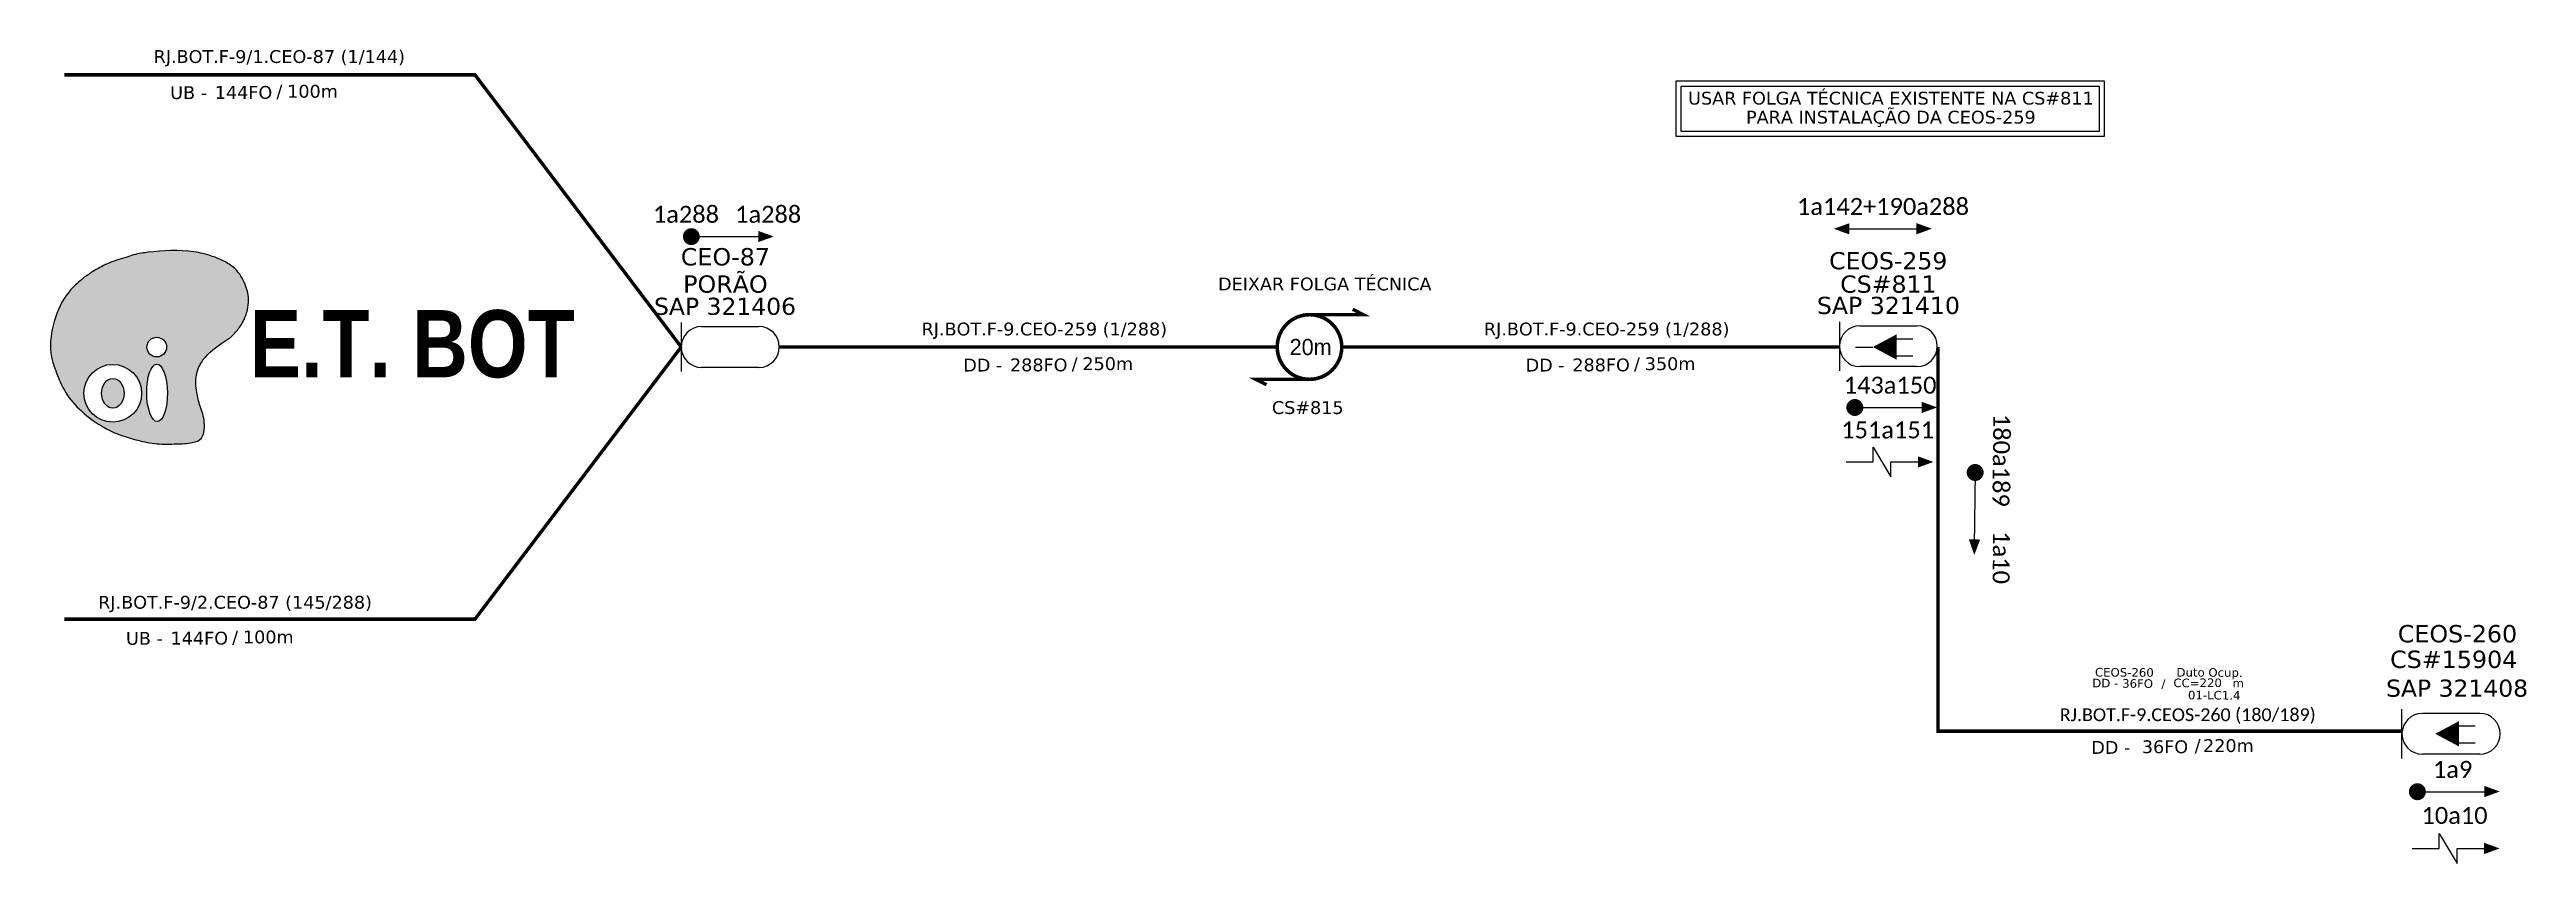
# Model space of a CAD drawing. Extents: x 35688 to 45186, y 3284 to 5132.
# Drawn here: x 44399.1 to 44650, y 3968.2 to 4050.5 of the extents above; entities that cross this region are included whole.
import ezdxf
from ezdxf.enums import TextEntityAlignment as Align

# ---------------------------------------------------------------- set-up
doc = ezdxf.new("R2010")
doc.units = ezdxf.units.DM
doc.header["$MEASUREMENT"] = 0
for name, color, linetype in [('20.4-CEOS', 1, 'Continuous'), ('20.5-CABO AÉREO', 1, 'Continuous'), ('20.5-CEO', 1, 'Continuous'), ('E.T.', 7, 'Continuous'), ('label_cabos', 7, 'Continuous'), ('LC', 7, 'Continuous'), ('SETA', 7, 'Continuous')]:
    doc.layers.add(name, color=color, linetype=linetype)
doc.layers.add('40.1-ETIQUETAS', color=1, linetype='Continuous', lineweight=20)
doc.layers.get('LC').off()
doc.styles.add('siredit', font='verdana.ttf')
doc.styles.add('SWISS BIT', font='swisscb.ttf')

msp = doc.modelspace()

# ---------------------------------------------------------------- texts
at = {"color": 0}
msp.add_text('20m', height=1.636, dxfattribs=at).set_placement((44524.69, 4019.62))
at = {"color": 5, "insert": (44463.54, 4033.86), "char_height": 1.7135, "width": 21.7265, "attachment_point": 5}
msp.add_mtext('{\\fCalibri|b0|i0|c0|p34;\\C7;1a288}', dxfattribs=at)
at = {"color": 0, "char_height": 1.7135, "width": 21.7265, "attachment_point": 5}
for s, insert in [('{\\fCalibri|b0|i0|c0|p34;\\C7;1a288}', (44471.87, 4033.86)), ('{\\fCalibri|b0|i0|c0|p34;\\C7;1a142\\C0;+190a288}', (44584.79, 4034.65)), ('{\\fCalibri|b0|i0|c0|p34;\\C7;143a150}', (44585.51, 4016.57)), ('{\\fCalibri|b0|i0|c0|p34;151a151}', (44585.26, 4012.04)), ('{\\fCalibri|b0|i0|c0|p34;\\C7;1a9}', (44642.49, 3977.69)), ('{\\fCalibri|b0|i0|c0|p34;\\C7;10a10}', (44642.68, 3973.03))]:
    msp.add_mtext(s, dxfattribs=dict(at, insert=insert))
at = {"color": 0, "char_height": 1.7135, "width": 21.7265, "attachment_point": 5, "rotation": 269.3887}
for s, insert in [('{\\fCalibri|b0|i0|c0|p34;\\C7;180a189}', (44596.77, 4008.97)), ('{\\fCalibri|b0|i0|c0|p34;\\C7;1a10}', (44596.77, 3999.13))]:
    msp.add_mtext(s, dxfattribs=dict(at, insert=insert))
at = {"layer": '20.4-CEOS', "color": 7, "style": 'siredit'}
for s, height, p in [('CEO-87', 1.755, (44467.54, 4029.57)), ('PORÃO', 1.755, (44467.54, 4026.81)), ('SAP 321406', 1.731, (44467.5, 4024.56)), ('CEOS-260', 1.755, (44642.98, 3991.43)), ('CS#15904 ', 1.755, (44642.98, 3988.84)), ('SAP 321408', 1.731, (44642.94, 3985.92))]:
    msp.add_text(s, height=height, dxfattribs=at).set_placement(p, align=Align.MIDDLE_CENTER)
at = {"layer": '40.1-ETIQUETAS', "color": 0, "style": 'siredit'}
for s, height, p in [('USAR FOLGA TÉCNICA EXISTENTE NA CS#811', 1.2981, (44585.59, 4045.62)), ('PARA INSTALAÇÃO DA CEOS-259', 1.2981, (44585.59, 4043.7)), ('DEIXAR FOLGA TÉCNICA', 1.2981, (44528.25, 4026.82)), ('RJ.BOT.F-9.CEO-259 (1/288)', 1.2981, (44499.84, 4022.26)), ('RJ.BOT.F-9.CEO-259 (1/288)', 1.2981, (44556.8, 4022.26)), ('CS#815', 1.298, (44526.52, 4014.31))]:
    msp.add_text(s, height=height, dxfattribs=at).set_placement(p, align=Align.MIDDLE_CENTER)
for s, height, p in [('DD - ', 1.298, (44496.15, 4018.61)), ('288FO', 1.298, (44502.19, 4018.63)), ('/', 1.3, (44503.21, 4018.75)), ('DD - ', 1.298, (44553.11, 4018.61)), ('288FO', 1.298, (44559.15, 4018.63)), ('/', 1.3, (44560.17, 4018.75)), ('DD - ', 1.298, (44610.41, 3979.92)), ('36FO', 1.298, (44615.7, 3979.99)), ('/', 1.3, (44616.96, 3980.11))]:
    msp.add_text(s, height=height, dxfattribs=at).set_placement(p, align=Align.MIDDLE_RIGHT)
for s, p in [('250m', (44503.7, 4018.75)), ('350m', (44560.66, 4018.75)), ('220m', (44617.21, 3980.11))]:
    msp.add_text(s, height=1.298, dxfattribs=at).set_placement(p, align=Align.MIDDLE_LEFT)
at = {"layer": '40.1-ETIQUETAS', "color": 7, "insert": (44615.66, 3983.09), "char_height": 1.2981, "width": 51.9453, "attachment_point": 5, "style": 'siredit'}
msp.add_mtext('{\\fCalibri|b0|i0|c0|p34;RJ.BOT.F-9.CEOS-260 (180/189\\C0;) }', dxfattribs=at)
at = {"layer": 'E.T.', "color": 40, "style": 'SWISS BIT'}
msp.add_text('E.T. BOT', height=6.803, dxfattribs=at).set_placement((44435.82, 4017.37), align=Align.CENTER)

# ---------------------------------------------------------------- blocks, each defined once
blk = doc.blocks.new('ETIQUETA_RS5F')
at = {"layer": '40.1-ETIQUETAS', "color": 0, "style": 'siredit'}
blk.add_text('/', height=1.5, dxfattribs=at).set_placement((1.55, -1.95), align=Align.MIDDLE_RIGHT)
for tag, p in [('ETIQUETA_R_PRIMARIA', (1.18, 4.1)), ('ETIQUETA_R_SECUNDARIA', (1.18, 2.1)), ('F_ATIVAS/F_MORTAS', (1.11, -4.24))]:
    blk.add_attdef(tag, text='', height=1.5, dxfattribs=at).set_placement(p, align=Align.MIDDLE_CENTER)
for tag, p in [('TIPO_CABO', (-6.62, -2.12)), ('CAP_CABO', (0.37, -2.09))]:
    blk.add_attdef(tag, text='', height=1.5, dxfattribs=at).set_placement(p, align=Align.MIDDLE_RIGHT)
blk.add_attdef('METROS', text='', height=1.5, dxfattribs=at).set_placement((2.11, -1.95), align=Align.MIDDLE_LEFT)
for tag, p in [('FUSÃO_1', (0.82, -8.39)), ('FUSÃO_2', (0.82, -10.6)), ('FUSÃO_3', (0.82, -12.93)), ('FUSÃO_4', (0.82, -15.14)), ('FUSÃO_5', (0.82, -17.16))]:
    blk.add_attdef(tag, text='', height=1.5, dxfattribs=at).set_placement(p, align=Align.CENTER)
blk = doc.blocks.new('OI')
h = blk.add_hatch(color=40)
edge = h.paths.add_edge_path()
edge.add_spline(control_points=[(4.35, -0.67), (3.92, -0.99), (3.26, -1.5), (2.81, -2.59), (2.9, -3.5), (3.06, -4.27), (3.31, -4.85), (3.37, -5.39), (3.4, -5.88), (3.2, -6.4), (2.54, -6.61), (1.65, -6.63), (0.55, -6.67), (-0.56, -6.42), (-1.61, -6.14), (-2.77, -5.61), (-3.92, -4.77), (-4.89, -3.7), (-5.34, -2.65), (-5.6, -1.94), (-5.85, -0.96), (-5.71, 0.47), (-5.1, 2.02), (-4.14, 3.02), (-3.3, 3.61), (-2.37, 4.16), (-1.36, 4.44), (-0.56, 4.7), (0.79, 4.85), (2.24, 4.97), (3.79, 4.57), (4.67, 4.21), (5.44, 3.65), (5.76, 2.99), (6.03, 2.21), (6.01, 1.46), (5.72, 0.64), (5.31, 0.08), (4.88, -0.38), (4.51, -0.55), (4.35, -0.67)], knot_values=[0, 0, 0, 0, 1.60434, 2.417191, 3.427595, 4.282808, 4.776746, 5.304182, 5.888771, 6.258406, 6.858137, 7.79129, 8.986195, 10.124242, 11.187857, 12.242908, 13.953784, 15.414161, 16.515391, 17.349188, 17.675853, 19.552021, 21.515531, 22.568638, 23.63245, 24.621084, 25.782718, 26.745347, 27.142653, 29.870543, 31.004649, 31.921532, 32.709589, 33.801391, 34.042471, 35.192333, 35.971461, 36.628871, 37.254359, 37.836911, 37.836911, 37.836911, 37.836911], degree=3, periodic=0)
h.paths.add_polyline_path([(1.13, -0.87, -1), (-0.04, -0.87, -1)], flags=16)
edge = h.paths.add_edge_path(flags=16)
edge.add_ellipse((0.56, -3.59), major_axis=(-0.02, 1.71), ratio=0.361305, start_angle=0, end_angle=360)
h.paths.add_polyline_path([(-0.36, -3.62, -1), (-3.8, -3.62, -1)], flags=16)
edge = h.paths.add_edge_path(flags=0)
edge.add_ellipse((-2.08, -3.62), major_axis=(0, 0.885), ratio=0.758294, start_angle=0, end_angle=360)
at = {"color": 40}
for centre, radius in [((0.54, -0.87), 0.587), ((-2.08, -3.62), 1.72)]:
    blk.add_circle(centre, radius, dxfattribs=at)
blk.add_ellipse((-2.08, -3.62), major_axis=(0, 0.885), ratio=0.758294, start_param=-3.141592653589791, end_param=3.141592653589791, dxfattribs=at)
blk.add_ellipse((0.56, -3.59), major_axis=(-0.02, 1.71), ratio=0.361305, dxfattribs=at)
at = {"color": 40, "start_tangent": (-0.800898, -0.598801), "end_tangent": (-0.800898, -0.598801)}
blk.add_spline([(4.35, -0.67), (3.2, -1.78), (2.9, -2.54), (2.92, -3.55), (3.12, -4.38), (3.28, -4.85), (3.37, -5.37), (3.35, -5.95), (3.2, -6.29), (2.66, -6.55), (1.73, -6.63), (0.54, -6.62), (-0.58, -6.41), (-1.6, -6.11), (-2.56, -5.67), (-3.95, -4.67), (-4.89, -3.56), (-5.37, -2.56), (-5.64, -1.78), (-5.72, -1.46), (-5.63, 0.42), (-4.84, 2.22), (-4.13, 2.99), (-3.27, 3.62), (-2.4, 4.09), (-1.3, 4.47), (-0.37, 4.72), (0.02, 4.77), (2.75, 4.8), (3.85, 4.53), (4.69, 4.16), (5.31, 3.68), (5.85, 2.73), (5.93, 2.5), (5.94, 1.35), (5.67, 0.62), (5.29, 0.08), (4.84, -0.36), (4.35, -0.67)], degree=3, dxfattribs=at)
blk = doc.blocks.new('*U46')
at = {"layer": '20.5-CEO'}
for p, q in [((-1.56, 1.26), (1.8, 1.26)), ((1.8, -1.13), (-1.56, -1.13))]:
    blk.add_line(p, q, dxfattribs=at)
blk.add_lwpolyline([(-2.75, 1.51), (-2.75, -1.38)], dxfattribs=at)
for centre, start, end in [((-1.56, 0.07), 90, 270), ((1.8, 0.07), 270, 90)]:
    blk.add_arc(centre, 1.2, start, end, dxfattribs=at)
at = {"layer": '20.5-CEO', "color": 7, "style": 'siredit'}
for tag, p in [('FID', (0.11, 5.61)), ('LOCAL', (0.12, 4.23)), ('SAP', (0.12, 2.97)), ('FIBRAS_RESERVA', (0.12, -1.94))]:
    blk.add_attdef(tag, text='', height=1.01, dxfattribs=at).set_placement(p, align=Align.TOP_CENTER)
for tag, flags, p in [('ID_ATIVIDADE', 3, (0.11, -3.51)), ('FATOR', 1, (0.11, -4.82))]:
    blk.add_attdef(tag, text='', height=1.01, dxfattribs=dict(at, flags=flags)).set_placement(p, align=Align.TOP_CENTER)
at = {"layer": '20.5-CEO', "color": 7, "style": 'siredit', "flags": 3}
blk.add_attdef('QTDE', (-4.88, -7.06), '', height=1.01, dxfattribs=at)
blk = doc.blocks.new('Inst CB DT OCUP CFOA-SM-DD-S-36')
at = {"layer": 'label_cabos', "color": 0, "style": 'siredit'}
for tag, flags, p in [('ID_ATIVIDADE', 3, (1.31, 2.67)), ('FATOR', 1, (11.56, 2.55))]:
    blk.add_attdef(tag, text='', height=1, rotation=359.69, dxfattribs=dict(at, flags=flags)).set_placement(p, align=Align.MIDDLE_CENTER)
for tag, p in [('TIPO_CABO', (1.11, 0)), ('DESTINO_CABO', (3.13, 1.26)), ('CABO', (4.69, -0.05)), ('/', (7.71, -0.05)), ('LANCE', (10.41, 0.02)), ('TIPO_CABO', (13.11, 1.24)), ('UND', (16.46, 0)), ('FID', (13.65, -1.41))]:
    blk.add_attdef(tag, text='', height=1, rotation=359.69, dxfattribs=at).set_placement(p, align=Align.MIDDLE_CENTER)
blk.add_attdef('QTDE', (11.93, -0.45), '', height=1, rotation=359.69, dxfattribs=at)

# ---------------------------------------------------------------- linework, layer by layer
at = {"color": 3}
for points in [[(44563.83, 4047.37), (44607.21, 4047.37), (44607.21, 4041.74), (44563.83, 4041.74)], [(44564.35, 4046.85), (44606.7, 4046.85), (44606.7, 4042.26), (44564.35, 4042.26)]]:
    msp.add_lwpolyline(points, close=True, dxfattribs=at)
at = {"color": 0, "const_width": 0.857}
for points in [[(44463.66, 4031.61, 1), (44464.51, 4031.61, 1)], [(44581.51, 4014.32, 1), (44582.37, 4014.32, 1)], [(44594.13, 4008.17, 1), (44594.12, 4007.31, 1)], [(44638.49, 3975.44, 1), (44639.35, 3975.44, 1)]]:
    msp.add_lwpolyline(points, format="xyb", close=True, dxfattribs=at)
at = {"color": 5, "const_width": 0.341}
for points in [[(44526.7, 4023.71), (44532.16, 4023.71), (44531.07, 4024.26)], [(44526.7, 4017.17), (44521.25, 4017.17), (44522.34, 4016.63)]]:
    msp.add_lwpolyline(points, dxfattribs=at)
at = {"color": 5, "const_width": 0.363}
msp.add_lwpolyline([(44526.7, 4023.71, 1.000012), (44526.7, 4017.17, 0.999978)], format="xyb", close=True, dxfattribs=at)
at = {"color": 0}
for points in [[(44583.78, 4008.81), (44583.78, 4010.32), (44585.59, 4007.3), (44585.59, 4008.81)], [(44641.13, 3969.7), (44641.13, 3971.21), (44642.94, 3968.19), (44642.94, 3969.7)]]:
    msp.add_lwpolyline(points, dxfattribs=at)
at = {"layer": '20.4-CEOS', "color": 8}
for p, q in [((44645.24, 3983.37), (44639.43, 3983.37)), ((44645.24, 3979.23), (44639.43, 3979.23))]:
    msp.add_line(p, q, dxfattribs=at)
for points in [[(44582, 4020.44), (44583.77, 4020.44)], [(44586.06, 4021.26), (44587.82, 4021.26)], [(44586.06, 4019.54), (44587.82, 4019.54)], [(44637.36, 3978.8), (44637.36, 3983.8)], [(44643.02, 3982.12), (44644.78, 3982.12)], [(44643.02, 3980.4), (44644.78, 3980.4)]]:
    msp.add_lwpolyline(points, dxfattribs=at)
for points in [[(44583.77, 4020.44, 0, 2.56, 0), (44586.16, 4020.44, 2.56, 2.56, 0)], [(44640.73, 3981.3, 0, 2.56, 0), (44643.13, 3981.3, 2.56, 2.56, 0)]]:
    msp.add_lwpolyline(points, format="xyseb", dxfattribs=at)
for centre, start, end in [((44639.43, 3981.3), 90, 270), ((44645.24, 3981.3), 270, 90)]:
    msp.add_arc(centre, 2.07, start, end, dxfattribs=at)
at = {"layer": '20.5-CABO AÉREO', "color": 5, "ltscale": 50, "const_width": 0.346}
for points in [[(44400.57, 4047.98), (44442.17, 4047.98), (44463.06, 4020.44)], [(44400.57, 3992.9), (44442.17, 3992.9), (44463.06, 4020.44)], [(44473.01, 4020.44), (44523.43, 4020.44)], [(44529.97, 4020.44), (44580.39, 4020.44)]]:
    msp.add_lwpolyline(points, dxfattribs=at)
at = {"layer": '20.5-CABO AÉREO', "color": 1, "ltscale": 50, "const_width": 0.346}
for points in [[(44590.35, 4020.44), (44590.35, 3981.57)], [(44590.35, 4020.43), (44590.35, 3981.57), (44637.37, 3981.57)]]:
    msp.add_lwpolyline(points, dxfattribs=at)
at = {"layer": '20.5-CEO', "color": 5}
for p, q in [((44465.13, 4022.51), (44470.93, 4022.51)), ((44470.93, 4018.37), (44465.13, 4018.37))]:
    msp.add_line(p, q, dxfattribs=at)
msp.add_lwpolyline([(44463.06, 4022.93), (44463.06, 4017.95)], dxfattribs=at)
for centre, start, end in [((44465.13, 4020.44), 90, 270), ((44470.93, 4020.44), 270, 90)]:
    msp.add_arc(centre, 2.07, start, end, dxfattribs=at)
at = {"layer": 'SETA', "color": 0}
for points in [[(44581.39, 4032.4), (44588.76, 4032.4)], [(44464.08, 4031.61), (44471.45, 4031.61)], [(44581.94, 4014.32), (44589.31, 4014.32)], [(44581.05, 4008.81), (44583.78, 4008.81)], [(44585.59, 4008.81), (44588.33, 4008.81)], [(44594.12, 4007.74), (44594.04, 4000.37)], [(44638.92, 3975.44), (44646.28, 3975.44)], [(44638.4, 3969.7), (44641.13, 3969.7)], [(44642.94, 3969.7), (44645.68, 3969.7)]]:
    msp.add_lwpolyline(points, dxfattribs=at)
for points in [[(44470.86, 4032.19), (44472.43, 4031.62), (44470.86, 4031.05)], [(44581.39, 4032.97), (44579.82, 4032.4), (44581.39, 4031.83)], [(44588.17, 4032.98), (44589.74, 4032.41), (44588.17, 4031.84)], [(44588.71, 4014.9), (44590.28, 4014.33), (44588.71, 4013.76)], [(44588.33, 4009.38), (44589.9, 4008.81), (44588.33, 4008.24)], [(44594.63, 4000.96), (44594.04, 3999.39), (44593.49, 4000.97)], [(44645.69, 3976.03), (44647.26, 3975.46), (44645.69, 3974.88)], [(44645.68, 3970.27), (44647.25, 3969.7), (44645.68, 3969.13)]]:
    msp.add_solid(points, dxfattribs=at)

# ---------------------------------------------------------------- block references
at = {"layer": '20.5-CEO', "color": 0, "lineweight": 0}
ref = msp.add_blockref('*U46', (44585.13, 4020.4), dxfattribs=dict(at, xscale=1.720608427742905, yscale=1.720608427742874, zscale=1.720608427742874))
ref.add_attrib('LOCAL', 'CS#811', dxfattribs={"color": 7, "height": 1.744, "style": 'siredit'}).set_placement((44585.34, 4027.68), align=Align.TOP_CENTER)
ref.add_attrib('SAP', 'SAP 321410', dxfattribs={"color": 7, "height": 1.744, "style": 'siredit'}).set_placement((44585.34, 4025.52), align=Align.TOP_CENTER)
ref.add_attrib('FID', 'CEOS-259', dxfattribs={"layer": '20.4-CEOS', "color": 7, "height": 1.737, "style": 'siredit'}).set_placement((44585.32, 4030.04), align=Align.TOP_CENTER)
at = {"layer": '40.1-ETIQUETAS', "color": 0}
ref = msp.add_blockref('ETIQUETA_RS5F', (44421.32, 4048.01), dxfattribs=dict(at, xscale=0.8654165706603263, yscale=0.8654165706603263, zscale=0.8654165706603263))
ref.add_attrib('ETIQUETA_R_SECUNDARIA', 'RJ.BOT.F-9/1.CEO-87 (1/144)', dxfattribs={"color": 0, "height": 1.2981, "style": 'siredit'}).set_placement((44422.35, 4049.83), align=Align.MIDDLE_CENTER)
ref.add_attrib('TIPO_CABO', 'UB - ', dxfattribs={"color": 0, "height": 1.298, "style": 'siredit'}).set_placement((44415.6, 4046.18), align=Align.MIDDLE_RIGHT)
ref.add_attrib('CAP_CABO', '144FO', dxfattribs={"color": 0, "height": 1.298, "style": 'siredit'}).set_placement((44421.64, 4046.2), align=Align.MIDDLE_RIGHT)
ref.add_attrib('METROS', '100m', dxfattribs={"color": 0, "height": 1.298, "style": 'siredit'}).set_placement((44423.15, 4046.32), align=Align.MIDDLE_LEFT)
ref = msp.add_blockref('ETIQUETA_RS5F', (44416.84, 3992.79), dxfattribs=dict(at, xscale=0.8654165706603263, yscale=0.8654165706603263, zscale=0.8654165706603263))
ref.add_attrib('ETIQUETA_R_SECUNDARIA', 'RJ.BOT.F-9/2.CEO-87 (145/288)', dxfattribs={"color": 0, "height": 1.2981, "style": 'siredit'}).set_placement((44417.87, 3994.61), align=Align.MIDDLE_CENTER)
ref.add_attrib('TIPO_CABO', 'UB - ', dxfattribs={"color": 0, "height": 1.298, "style": 'siredit'}).set_placement((44411.12, 3990.96), align=Align.MIDDLE_RIGHT)
ref.add_attrib('CAP_CABO', '144FO', dxfattribs={"color": 0, "height": 1.298, "style": 'siredit'}).set_placement((44417.16, 3990.98), align=Align.MIDDLE_RIGHT)
ref.add_attrib('METROS', '100m', dxfattribs={"color": 0, "height": 1.298, "style": 'siredit'}).set_placement((44418.67, 3991.1), align=Align.MIDDLE_LEFT)
at = {"layer": 'E.T.', "color": 7, "xscale": 1.700793601497719, "yscale": 1.700793587995562, "zscale": 1.700793586839976}
msp.add_blockref('OI', (44409.02, 4021.91), dxfattribs=at)
at = {"layer": 'LC', "color": 6, "lineweight": 0}
ref = msp.add_blockref('Inst CB DT OCUP CFOA-SM-DD-S-36', (44606.53, 3986.43), dxfattribs=dict(at, xscale=0.8654165706603263, yscale=0.8654165706603263, zscale=0.8654165706603263))
ref.add_attrib('DESTINO_CABO', 'CEOS-260', dxfattribs={"layer": 'label_cabos', "color": 0, "height": 0.865, "rotation": 359.69, "style": 'siredit'}).set_placement((44609.24, 3987.52), align=Align.MIDDLE_CENTER)
ref.add_attrib('TIPO_CABO', 'Duto Ocup.', dxfattribs={"layer": 'label_cabos', "color": 0, "height": 0.865, "rotation": 359.69, "style": 'siredit'}).set_placement((44617.87, 3987.51), align=Align.MIDDLE_CENTER)
ref.add_attrib('/', '/', dxfattribs={"layer": 'label_cabos', "color": 0, "height": 0.865, "rotation": 359.69, "style": 'siredit'}).set_placement((44613.2, 3986.39), align=Align.MIDDLE_CENTER)
ref.add_attrib('FID', '01-LC1.4', dxfattribs={"layer": 'label_cabos', "color": 0, "height": 0.865, "rotation": 359.69, "style": 'siredit'}).set_placement((44618.34, 3985.21), align=Align.MIDDLE_CENTER)
ref.add_attrib('LANCE', 'CC=', dxfattribs={"layer": 'label_cabos', "color": 0, "height": 0.865, "rotation": 359.69, "style": 'siredit'}).set_placement((44615.53, 3986.45), align=Align.MIDDLE_CENTER)
ref.add_attrib('UND', 'm', dxfattribs={"layer": 'label_cabos', "color": 0, "height": 0.865, "rotation": 359.69, "style": 'siredit'}).set_placement((44620.77, 3986.43), align=Align.MIDDLE_CENTER)
ref.add_attrib('CABO', '36FO', dxfattribs={"layer": 'label_cabos', "color": 0, "height": 0.865, "rotation": 359.69, "style": 'siredit'}).set_placement((44610.58, 3986.39), align=Align.MIDDLE_CENTER)
ref.add_attrib('TIPO_CABO', 'DD - ', dxfattribs={"layer": 'label_cabos', "color": 0, "height": 0.865, "rotation": 359.69, "style": 'siredit'}).set_placement((44607.49, 3986.43), align=Align.MIDDLE_CENTER)
ref.add_attrib('QTDE', '220', (44616.85, 3986.04), dxfattribs={"layer": 'label_cabos', "color": 0, "height": 0.865, "rotation": 359.69, "style": 'siredit'})

msp.set_redraw_order([(e.dxf.handle, doc.entitydb.next_handle()) for e in msp.query("TEXT MTEXT ATTDEF DIMENSION ARC_DIMENSION")])  # texts and dimensions are drawn at this point

doc.saveas('drawing.dxf')
